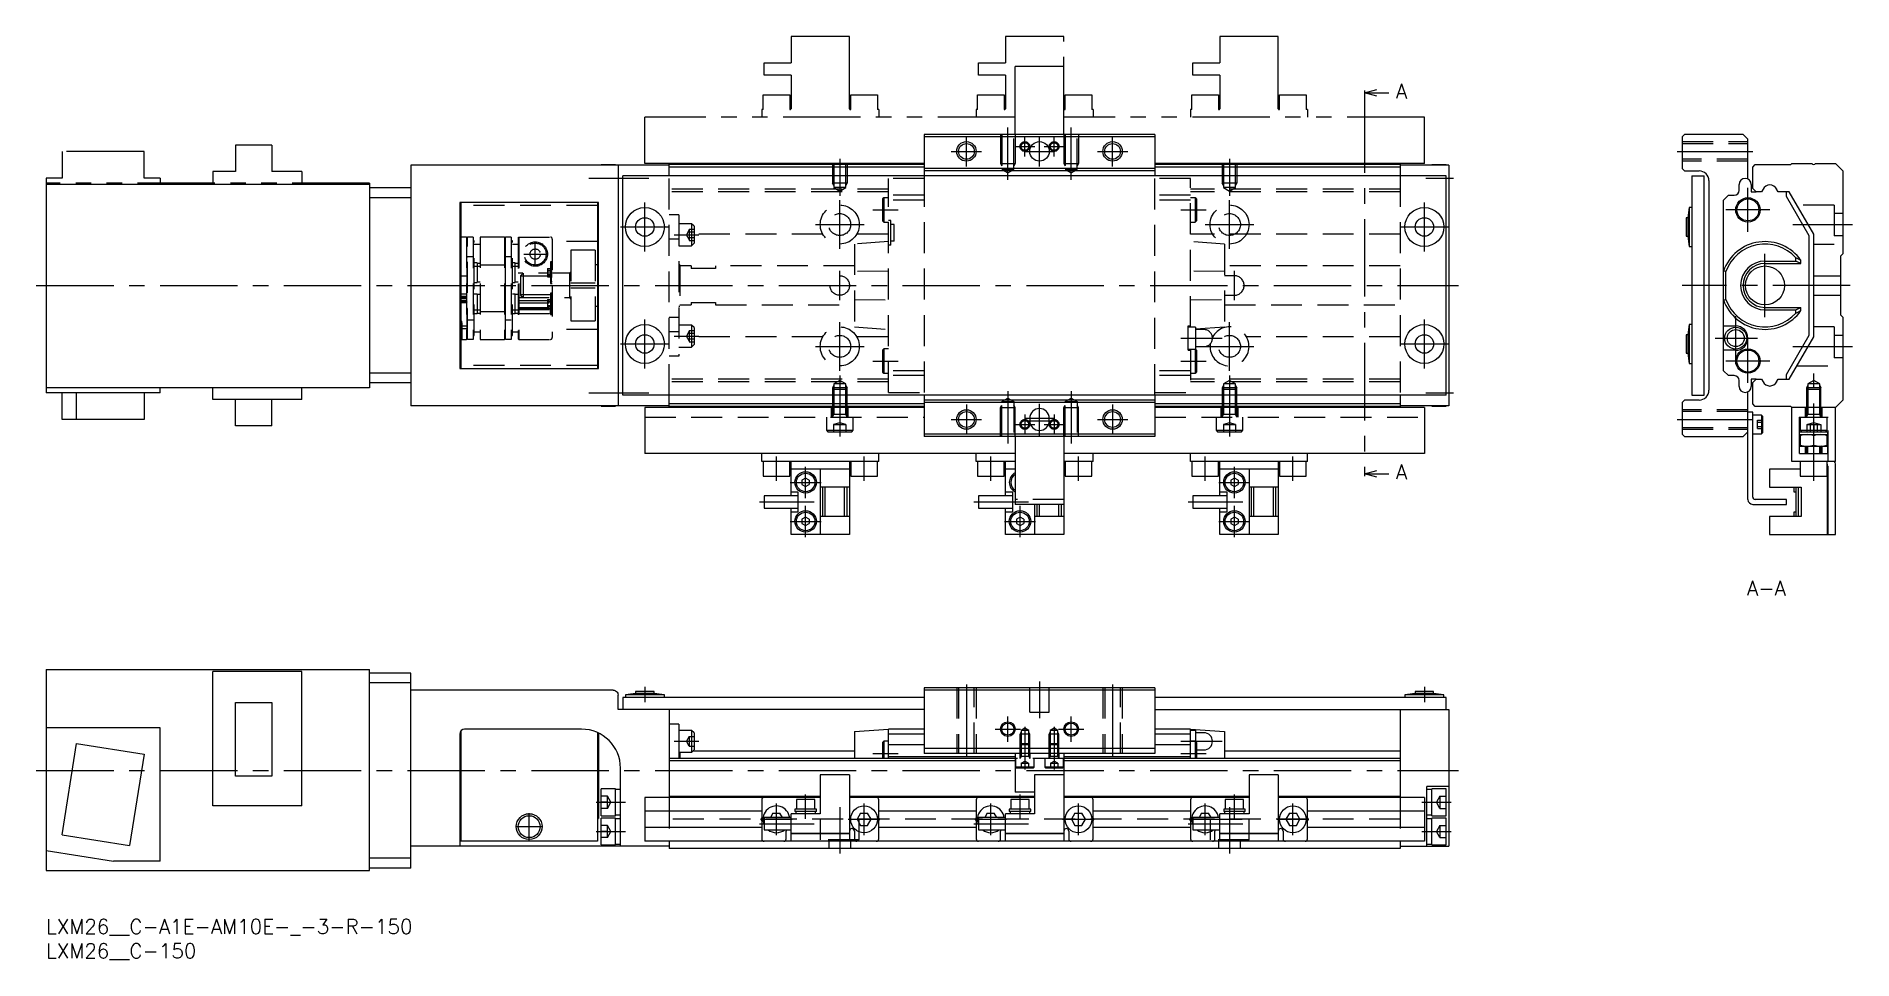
# Model space of a CAD drawing. Extents: x -2 to 371, y -8 to 181.
import ezdxf

# ---------------------------------------------------------------- set-up
doc = ezdxf.new("R2010")
doc.units = 0
doc.header["$LTSCALE"] = 0.5
for name, pattern in [('CENTER', [50.8, 31.75, -6.35, 6.35, -6.35]), ('DASHED', [19.05, 12.7, -6.35]), ('PHANTOM', [63.5, 31.75, -6.35, 6.35, -6.35, 6.35, -6.35])]:
    doc.linetypes.add(name, pattern=pattern)
for name, color, linetype in [('MSM_CENTER', 1, 'CENTER'), ('MSM_CONTINUOUS', 7, 'CONTINUOUS'), ('MSM_DASHED', 4, 'DASHED'), ('MSM_IMAGINARY', 6, 'PHANTOM'), ('MSM_NARROW', 5, 'CONTINUOUS'), ('MSM_PART_NUMBER', 7, 'CONTINUOUS')]:
    doc.layers.add(name, color=color, linetype=linetype)
doc.styles.get("Standard").update_dxf_attribs({"font": 'txt.shx', "height": 3, "bigfont": 'bigfont.shx'})

msp = doc.modelspace()

# ---------------------------------------------------------------- texts
at = {"layer": 'MSM_PART_NUMBER'}
for s, p in [('A', (277.04, 168.38)), ('A', (277.04, 90.26)), ('A-A', (349.11, 66.44))]:
    msp.add_text(s, height=3, dxfattribs=at).set_placement(p)

# ---------------------------------------------------------------- blocks, each defined once
blk = doc.blocks.new('*U8')
at = {"layer": 'MSM_PART_NUMBER'}
blk.add_text('LXM26__C-A1E-AM10E-_-3-R-150', height=3, dxfattribs=at).set_placement((0, -3))
blk = doc.blocks.new('*U9')
at = {"layer": 'MSM_PART_NUMBER'}
blk.add_text('LXM26__C-150', height=3, dxfattribs=at).set_placement((0, -8))

# ---------------------------------------------------------------- linework, layer by layer
at = {"layer": 'MSM_CENTER'}
for p, q in [((270.63, 169.01), (270.63, 91.89)), ((188.9, 154.41), (188.9, 160.61)), ((197.4, 151.71), (197.4, 162.41)), ((200.9, 156.46), (200.9, 160.56)), ((203.9, 154.41), (203.9, 160.61)), ((206.9, 156.46), (206.9, 160.56)), ((210.4, 151.71), (210.4, 162.41)), ((218.9, 154.41), (218.9, 160.61)), ((185.8, 157.51), (192, 157.51)), ((198.85, 158.51), (202.95, 158.51)), ((200.8, 157.51), (207, 157.51)), ((204.85, 158.51), (208.95, 158.51)), ((215.8, 157.51), (222, 157.51)), ((334.8, 157.51), (350.3, 157.51)), ((162.9, 156.01), (162.9, 148.38)), ((242.9, 156.01), (242.9, 148.38)), ((111.4, 152.01), (123.71, 152.01)), ((283.2, 152.01), (288.9, 152.01)), ((349.3, 141.01), (349.3, 150.01)), ((122.9, 137.01), (122.9, 147.01)), ((162.9, 137.51), (162.9, 147.51)), ((169.7, 145.51), (174.9, 145.51)), ((232.9, 145.51), (238.1, 145.51)), ((242.9, 137.51), (242.9, 147.51)), ((282.9, 137.01), (282.9, 147.01)), ((353.8, 145.51), (344.8, 145.51)), ((117.9, 142.01), (127.9, 142.01)), ((157.9, 142.51), (167.9, 142.51)), ((237.9, 142.51), (247.9, 142.51)), ((277.9, 142.01), (287.9, 142.01)), ((358.52, 142.51), (370.8, 142.51)), ((100.4, 134.09), (100.4, 138.81)), ((128.9, 140.41), (134, 140.41)), ((98.04, 136.45), (102.76, 136.45)), ((352.8, 123.51), (352.8, 136.51)), ((162.9, 127.01), (162.9, 133.01)), ((243.9, 127.01), (243.9, 133.01)), ((-2, 130.01), (289.9, 130.01)), ((370.3, 130.01), (335.8, 130.01)), ((346.8, 114.71), (346.8, 123.71)), ((122.9, 113.01), (122.9, 123.01)), ((128.9, 119.62), (134, 119.62)), ((162.9, 112.51), (162.9, 122.51)), ((242.9, 112.51), (242.9, 122.51)), ((282.9, 113.01), (282.9, 123.01)), ((117.9, 118.01), (127.9, 118.01)), ((157.9, 117.51), (167.9, 117.51)), ((232.9, 119.21), (241.4, 119.21)), ((237.9, 117.51), (247.9, 117.51)), ((277.9, 118.01), (287.9, 118.01)), ((342.55, 119.21), (351.3, 119.21)), ((349.3, 110.01), (349.3, 119.01)), ((358.52, 117.51), (370.8, 117.51)), ((169.7, 114.51), (174.9, 114.51)), ((232.9, 114.51), (238.1, 114.51)), ((353.8, 114.51), (344.8, 114.51)), ((362.8, 89.91), (362.8, 111.92)), ((162.9, 111.52), (162.9, 99.01)), ((197.4, 108.32), (197.4, 97.62)), ((210.4, 108.32), (210.4, 97.62)), ((242.9, 111.52), (242.9, 99.01)), ((111.4, 108.01), (123.71, 108.01)), ((188.9, 105.61), (188.9, 99.41)), ((203.9, 99.26), (203.9, 105.76)), ((218.9, 105.61), (218.9, 99.41)), ((283.2, 108.01), (288.9, 108.01)), ((185.8, 102.51), (192, 102.51)), ((198.85, 101.51), (202.95, 101.51)), ((200.9, 103.56), (200.9, 99.46)), ((200.9, 102.76), (206.9, 102.76)), ((200.9, 102.26), (206.9, 102.26)), ((204.85, 101.51), (208.95, 101.51)), ((206.9, 103.56), (206.9, 99.46)), ((215.8, 102.51), (222, 102.51)), ((334.8, 102.51), (350.3, 102.51)), ((149.9, 89.91), (149.9, 94.91)), ((167.9, 89.91), (167.9, 94.91)), ((193.9, 89.91), (193.9, 94.91)), ((211.9, 89.91), (211.9, 94.91)), ((237.9, 89.91), (237.9, 94.91)), ((255.9, 89.91), (255.9, 94.91)), ((152.7, 89.61), (159.1, 89.61)), ((155.9, 86.41), (155.9, 92.81)), ((240.7, 89.61), (247.1, 89.61)), ((243.9, 86.41), (243.9, 92.81)), ((146.4, 85.61), (157.65, 85.61)), ((155.9, 78.41), (155.9, 84.81)), ((190.4, 85.61), (201.65, 85.61)), ((199.9, 78.41), (199.9, 84.81)), ((234.4, 85.61), (245.65, 85.61)), ((243.9, 78.41), (243.9, 84.81)), ((152.7, 81.61), (159.1, 81.61)), ((196.7, 81.61), (203.1, 81.61)), ((240.7, 81.61), (247.1, 81.61)), ((203.9, 48.75), (203.9, 41.25)), ((122.9, 47.7), (122.9, 44.5)), ((188.9, 48.17), (188.9, 33.32)), ((218.9, 48.17), (218.9, 33.32)), ((282.9, 47.7), (282.9, 44.5)), ((197.4, 36.42), (197.4, 41.57)), ((210.4, 36.42), (210.4, 41.57)), ((194.82, 39), (199.97, 39)), ((200.9, 39.46), (200.9, 30.75)), ((206.9, 39.46), (206.9, 30.75)), ((207.82, 39), (212.97, 39)), ((128.9, 36.5), (134, 36.5)), ((169.7, 34), (174.9, 34)), ((232.9, 36.5), (241.4, 36.5)), ((232.9, 34), (238.1, 34)), ((-2, 30.5), (289.9, 30.5)), ((112.9, 24), (118.9, 24)), ((149.9, 17.25), (149.9, 23.75)), ((155.9, 20.6), (155.9, 25.6)), ((162.9, 23), (162.9, 13.5)), ((167.9, 17.25), (167.9, 23.75)), ((193.9, 17.25), (193.9, 23.75)), ((199.9, 20.6), (199.9, 25.6)), ((211.9, 17.25), (211.9, 23.75)), ((237.9, 17.25), (237.9, 23.75)), ((242.9, 23), (242.9, 13.5)), ((243.9, 20.6), (243.9, 25.6)), ((255.9, 17.25), (255.9, 23.75)), ((282.4, 24), (288.4, 24)), ((96.37, 19), (101.93, 19)), ((99.15, 16.22), (99.15, 21.78)), ((146.4, 19.6), (157.65, 19.6)), ((146.65, 20.5), (153.15, 20.5)), ((164.65, 20.5), (171.15, 20.5)), ((190.4, 19.6), (201.65, 19.6)), ((190.65, 20.5), (197.15, 20.5)), ((208.65, 20.5), (215.15, 20.5)), ((234.4, 19.6), (245.65, 19.6)), ((234.65, 20.5), (245.48, 20.5)), ((252.65, 20.5), (259.15, 20.5)), ((112.9, 18), (118.9, 18)), ((282.4, 18), (288.4, 18))]:
    msp.add_line(p, q, dxfattribs=at)
at = {"layer": 'MSM_CONTINUOUS'}
for p, q in [((270.63, 169.51), (273.13, 170.18)), ((270.63, 170.01), (270.63, 169.01)), ((273.13, 168.84), (270.63, 169.51)), ((270.63, 169.51), (275.63, 169.51)), ((227.6, 161.01), (180.2, 161.01)), ((180.2, 161.01), (180.2, 152.51)), ((227.6, 160.51), (180.2, 160.51)), ((227.6, 161.01), (227.6, 152.51)), ((336.3, 161.01), (335.8, 160.51)), ((335.8, 160.51), (335.8, 154.01)), ((348.3, 161.01), (336.3, 161.01)), ((349.3, 160.01), (348.3, 161.01)), ((349.3, 151.84), (349.3, 160.01)), ((127.9, 154.71), (74.9, 154.71)), ((74.9, 154.71), (74.9, 105.31)), ((113.9, 154.71), (113.9, 154.76)), ((116.9, 154.76), (113.9, 154.76)), ((116.9, 154.71), (116.9, 154.76)), ((117.4, 154.71), (117.4, 105.31)), ((127.9, 152.51), (127.9, 155.01)), ((180.2, 155.01), (127.9, 155.01)), ((180.2, 154.81), (127.9, 154.81)), ((180.2, 154.31), (127.9, 154.31)), ((227.6, 154.01), (180.2, 154.01)), ((227.6, 153.51), (180.2, 153.51)), ((277.9, 155.01), (227.6, 155.01)), ((277.9, 154.81), (227.6, 154.81)), ((277.9, 154.31), (227.6, 154.31)), ((277.9, 155.01), (277.9, 152.51)), ((287.9, 154.71), (277.9, 154.71)), ((287.4, 154.76), (284.4, 154.76)), ((284.4, 154.71), (284.4, 154.76)), ((287.4, 154.71), (287.4, 154.76)), ((287.9, 154.71), (287.9, 105.31)), ((335.8, 154.01), (336.3, 153.51)), ((336.3, 153.51), (339.3, 153.51)), ((350.3, 154.31), (350.8, 154.81)), ((350.3, 149.91), (350.3, 154.31)), ((350.8, 154.81), (358.1, 154.81)), ((358.1, 154.81), (358.3, 155.01)), ((358.3, 155.01), (362.4, 155.01)), ((363.2, 155.01), (367.3, 155.01)), ((367.3, 155.01), (368.8, 153.51)), ((368.8, 153.51), (368.8, 136.51)), ((66.4, 150.71), (0, 150.71)), ((0, 150.71), (0, 108.01)), ((66.4, 150.71), (66.4, 109.01)), ((74.9, 150.01), (66.4, 150.01)), ((118.4, 107.51), (118.4, 152.51)), ((287.4, 152.51), (118.4, 152.51)), ((287.4, 107.51), (287.4, 152.51)), ((337.8, 152.51), (337.8, 107.51)), ((337.8, 152.51), (340.3, 152.51)), ((340.3, 107.51), (340.3, 152.51)), ((341.3, 151.51), (341.3, 108.51)), ((347.5, 149.51), (347.5, 150.71)), ((350, 150.71), (350, 149.21)), ((350, 149.21), (351, 149.21)), ((351, 149.21), (350.3, 149.91)), ((352.08, 149.21), (351, 149.21)), ((352.4, 149.77), (352.08, 149.21)), ((355.53, 149.21), (355.2, 149.77)), ((357.8, 149.21), (355.53, 149.21)), ((357.14, 149.21), (357.14, 148.36)), ((362.8, 140.55), (357.8, 149.21)), ((74.9, 148.01), (66.4, 148.01)), ((84.9, 147.01), (84.9, 113.01)), ((113.4, 147.01), (84.9, 147.01)), ((84.9, 146.41), (85.15, 146.41)), ((85.15, 147.01), (85.15, 113.01)), ((113.15, 147.01), (113.15, 113.01)), ((113.15, 146.41), (113.4, 146.41)), ((113.4, 113.01), (113.4, 147.01)), ((337.25, 146.01), (337, 143.91)), ((337.8, 146.01), (337.25, 146.01)), ((337.25, 146.01), (337.25, 138.01)), ((344.3, 147.51), (345.3, 148.51)), ((344.3, 112.51), (344.3, 147.51)), ((345.3, 148.51), (346.5, 148.51)), ((357.14, 148.36), (361.8, 140.29)), ((337, 143.91), (336.6, 143.91)), ((336.6, 143.91), (336.6, 140.11)), ((337, 143.91), (337, 140.11)), ((113.4, 139.04), (113.15, 139.04)), ((336.6, 140.11), (337, 140.11)), ((337, 140.11), (337.25, 138.01)), ((337.25, 138.01), (337.8, 138.01)), ((361.8, 140.29), (361.8, 119.74)), ((362.8, 119.47), (362.8, 140.55)), ((113.4, 134.29), (113.15, 134.29)), ((352.8, 135.01), (359.12, 135.01)), ((352.8, 134.51), (360.18, 134.51)), ((359.12, 135.01), (359.12, 135.7)), ((360.18, 134.51), (359.12, 135.01)), ((360.18, 134.51), (360.18, 135.17)), ((368.8, 136.51), (368.3, 136.01)), ((368.3, 136.01), (368.3, 124)), ((344.8, 132.89), (344.3, 132.97)), ((344.8, 127.14), (344.8, 132.89)), ((344.3, 127.06), (344.8, 127.14)), ((113.15, 125.79), (113.4, 125.79)), ((352.8, 125.51), (360.18, 125.51)), ((352.8, 125.01), (359.12, 125.01)), ((359.12, 125.01), (360.18, 125.51)), ((359.12, 124.33), (359.12, 125.01)), ((360.18, 124.86), (360.18, 125.51)), ((368.3, 124), (368.8, 123.5)), ((368.8, 123.5), (368.8, 106.51)), ((113.4, 121.04), (113.15, 121.04)), ((337, 119.91), (336.6, 119.91)), ((336.6, 119.91), (336.6, 116.11)), ((337.25, 122.01), (337, 119.91)), ((337, 119.91), (337, 116.11)), ((337.8, 122.01), (337.25, 122.01)), ((337.25, 122.01), (337.25, 114.01)), ((344.3, 121.71), (346.8, 121.71)), ((361.8, 119.74), (357.14, 111.66)), ((357.8, 110.81), (362.8, 119.47)), ((336.6, 116.11), (337, 116.11)), ((337, 116.11), (337.25, 114.01)), ((346.8, 116.71), (344.3, 116.71)), ((74.9, 112.01), (66.4, 112.01)), ((84.9, 113.61), (85.15, 113.61)), ((84.9, 113.01), (113.4, 113.01)), ((113.15, 113.61), (113.4, 113.61)), ((337.25, 114.01), (337.8, 114.01)), ((345.3, 111.51), (344.3, 112.51)), ((66.4, 109.01), (0, 109.01)), ((23.4, 108.01), (23.4, 109.01)), ((34.2, 106.61), (34.2, 109.01)), ((52.5, 106.61), (52.5, 109.01)), ((74.9, 110.01), (66.4, 110.01)), ((346.5, 111.51), (345.3, 111.51)), ((347.5, 109.31), (347.5, 110.51)), ((349.3, 86.11), (349.3, 108.19)), ((350, 110.81), (350, 109.31)), ((351, 110.81), (350, 110.81)), ((350.3, 110.11), (351, 110.81)), ((350.3, 105.71), (350.3, 110.11)), ((351, 110.81), (352.08, 110.81)), ((352.08, 110.81), (352.4, 110.25)), ((355.2, 110.25), (355.53, 110.81)), ((355.53, 110.81), (357.8, 110.81)), ((357.14, 111.66), (357.14, 110.81)), ((23.4, 108.01), (0, 108.01)), ((3.3, 102.51), (3.3, 108.01)), ((6.27, 102.51), (6.27, 108.01)), ((20.1, 108.01), (20.1, 102.51)), ((52.5, 106.61), (34.2, 106.61)), ((38.88, 101.21), (38.88, 106.61)), ((46.33, 101.21), (46.33, 106.61)), ((127.9, 105.31), (74.9, 105.31)), ((113.9, 105.26), (113.9, 105.31)), ((113.9, 105.26), (116.9, 105.26)), ((116.9, 105.26), (116.9, 105.31)), ((287.4, 107.51), (118.4, 107.51)), ((180.2, 105.01), (122.9, 105.01)), ((122.9, 105.01), (122.9, 95.51)), ((127.9, 105.01), (127.9, 107.51)), ((180.2, 105.71), (127.9, 105.71)), ((180.2, 105.21), (127.9, 105.21)), ((180.2, 107.51), (180.2, 99.01)), ((227.6, 106.51), (180.2, 106.51)), ((227.6, 106.01), (180.2, 106.01)), ((227.6, 107.51), (227.6, 99.01)), ((277.9, 105.71), (227.6, 105.71)), ((277.9, 105.21), (227.6, 105.21)), ((282.9, 105.01), (227.6, 105.01)), ((277.9, 107.51), (277.9, 105.01)), ((287.9, 105.31), (277.9, 105.31)), ((282.9, 105.01), (282.9, 95.51)), ((284.4, 105.26), (284.4, 105.31)), ((284.4, 105.26), (287.4, 105.26)), ((287.4, 105.26), (287.4, 105.31)), ((336.3, 106.51), (335.8, 106.01)), ((335.8, 106.01), (335.8, 99.51)), ((339.3, 106.51), (336.3, 106.51)), ((337.8, 107.51), (340.3, 107.51)), ((350.8, 105.21), (350.3, 105.71)), ((358.1, 105.21), (350.8, 105.21)), ((358.3, 105.01), (358.1, 105.21)), ((367.3, 105.01), (358.3, 105.01)), ((358.3, 93.91), (358.3, 105.01)), ((368.8, 106.51), (367.3, 105.01)), ((367.3, 93.91), (367.3, 105.01)), ((20.1, 102.51), (3.3, 102.51)), ((46.33, 101.21), (38.88, 101.21)), ((201.9, 102.76), (201.9, 102.26)), ((205.9, 102.26), (205.9, 102.76)), ((350.3, 104.01), (349.3, 104.01)), ((350.3, 86.61), (350.3, 104.01)), ((352.1, 103.41), (350.3, 103.41)), ((352.1, 103.41), (352.1, 99.61)), ((352.3, 103.21), (352.1, 103.41)), ((352.3, 103.21), (352.3, 99.81)), ((227.6, 99.51), (180.2, 99.51)), ((227.6, 99.01), (180.2, 99.01)), ((198.9, 99.01), (198.9, 85.11)), ((208.9, 99.01), (208.9, 78.91)), ((335.8, 99.51), (336.3, 99.01)), ((336.3, 99.01), (348.3, 99.01)), ((349.3, 100.01), (348.3, 99.01)), ((350.3, 99.61), (352.1, 99.61)), ((352.1, 99.61), (352.3, 99.81)), ((359.9, 100.01), (365.7, 100.01)), ((359.9, 95.51), (359.9, 100.01)), ((365.7, 97.01), (359.9, 97.01)), ((360.05, 99.41), (365.55, 99.41)), ((360.05, 99.41), (360.05, 97.01)), ((361.1, 95.51), (361.1, 97.01)), ((361.3, 97.01), (361.3, 95.51)), ((362.8, 97.26), (362.8, 99.17)), ((364.49, 97.03), (364.18, 97.01)), ((364.3, 95.51), (364.3, 97.01)), ((364.5, 97.01), (364.5, 95.51)), ((365.55, 97.01), (365.55, 99.41)), ((365.7, 95.51), (365.7, 100.01)), ((198.9, 95.51), (122.9, 95.51)), ((146.9, 93.91), (146.9, 95.51)), ((170.9, 93.91), (146.9, 93.91)), ((147.15, 93.91), (147.15, 90.91)), ((152.65, 90.91), (152.65, 93.91)), ((152.9, 86.86), (152.9, 93.78)), ((164.9, 93.78), (164.9, 78.91)), ((165.15, 93.91), (165.15, 90.91)), ((170.65, 90.91), (170.65, 93.91)), ((170.9, 93.91), (170.9, 95.51)), ((190.9, 93.91), (190.9, 95.51)), ((198.9, 93.91), (190.9, 93.91)), ((191.15, 93.91), (191.15, 90.91)), ((196.65, 90.91), (196.65, 93.91)), ((196.9, 86.86), (196.9, 93.78)), ((282.9, 95.51), (208.9, 95.51)), ((214.9, 93.91), (208.9, 93.91)), ((209.15, 93.91), (209.15, 90.91)), ((214.65, 90.91), (214.65, 93.91)), ((214.9, 93.91), (214.9, 95.51)), ((234.9, 93.91), (234.9, 95.51)), ((258.9, 93.91), (234.9, 93.91)), ((235.15, 93.91), (235.15, 90.91)), ((240.65, 90.91), (240.65, 93.91)), ((240.9, 86.86), (240.9, 93.78)), ((252.9, 93.78), (252.9, 78.91)), ((253.15, 93.91), (253.15, 90.91)), ((258.65, 90.91), (258.65, 93.91)), ((258.9, 93.91), (258.9, 95.51)), ((367.3, 93.91), (358.3, 93.91)), ((359.9, 95.51), (365.7, 95.51)), ((360.05, 93.91), (360.05, 90.91)), ((365.55, 90.91), (365.55, 93.91)), ((147.15, 90.91), (152.65, 90.91)), ((164.9, 92.31), (152.9, 92.31)), ((155.9, 90.48), (155.15, 90.05)), ((155.15, 90.05), (155.15, 89.18)), ((156.65, 90.05), (155.9, 90.48)), ((156.65, 90.05), (156.65, 89.18)), ((158.9, 92.31), (158.9, 78.91)), ((165.15, 90.91), (170.65, 90.91)), ((191.15, 90.91), (196.65, 90.91)), ((198.9, 92.31), (196.9, 92.31)), ((209.15, 90.91), (214.65, 90.91)), ((235.15, 90.91), (240.65, 90.91)), ((252.9, 92.31), (240.9, 92.31)), ((243.9, 90.48), (243.15, 90.05)), ((243.15, 90.05), (243.15, 89.18)), ((244.65, 90.05), (243.9, 90.48)), ((244.65, 90.05), (244.65, 89.18)), ((246.9, 92.31), (246.9, 78.91)), ((253.15, 90.91), (258.65, 90.91)), ((270.63, 91.39), (273.13, 92.06)), ((270.63, 91.89), (270.63, 90.89)), ((273.13, 90.72), (270.63, 91.39)), ((270.63, 91.39), (275.63, 91.39)), ((360.05, 92.31), (353.7, 92.31)), ((353.7, 92.31), (353.7, 88.61)), ((360.05, 90.91), (365.55, 90.91)), ((365.65, 92.31), (365.55, 92.31)), ((365.65, 78.91), (365.65, 92.31)), ((365.65, 92.26), (365.7, 92.26)), ((365.7, 92.91), (365.7, 78.91)), ((367.3, 78.91), (367.3, 92.91)), ((147.4, 86.86), (147.4, 84.36)), ((154.4, 86.86), (147.4, 86.86)), ((154.4, 87.61), (152.9, 87.61)), ((154.4, 83.61), (154.4, 87.61)), ((155.15, 89.18), (155.9, 88.75)), ((155.9, 88.75), (156.65, 89.18)), ((164.9, 88.61), (158.9, 88.61)), ((159.4, 82.61), (159.4, 88.61)), ((159.9, 82.61), (159.9, 88.61)), ((163.9, 82.61), (163.9, 88.61)), ((164.4, 82.61), (164.4, 88.61)), ((191.4, 86.86), (191.4, 84.36)), ((198.4, 86.86), (191.4, 86.86)), ((198.4, 87.61), (196.9, 87.61)), ((198.4, 83.61), (198.4, 87.61)), ((235.4, 86.86), (235.4, 84.36)), ((242.4, 86.86), (235.4, 86.86)), ((242.4, 87.61), (240.9, 87.61)), ((242.4, 83.61), (242.4, 87.61)), ((243.15, 89.18), (243.9, 88.75)), ((243.9, 88.75), (244.65, 89.18)), ((252.9, 88.61), (246.9, 88.61)), ((247.4, 82.61), (247.4, 88.61)), ((247.9, 82.61), (247.9, 88.61)), ((251.9, 82.61), (251.9, 88.61)), ((252.4, 82.61), (252.4, 88.61)), ((357.2, 86.11), (350.8, 86.11)), ((353.7, 88.61), (360.2, 88.61)), ((357.2, 85.11), (357.2, 86.11)), ((358.7, 88.61), (358.7, 87.71)), ((358.7, 87.71), (359.2, 87.71)), ((359.2, 82.61), (359.2, 88.61)), ((359.7, 82.61), (359.7, 88.61)), ((360.2, 88.61), (360.2, 82.61)), ((147.4, 84.36), (154.4, 84.36)), ((152.9, 78.91), (152.9, 84.36)), ((152.9, 83.61), (154.4, 83.61)), ((155.9, 82.48), (155.15, 82.05)), ((155.15, 82.05), (155.15, 81.18)), ((156.65, 82.05), (155.9, 82.48)), ((156.65, 82.05), (156.65, 81.18)), ((164.9, 82.61), (158.9, 82.61)), ((191.4, 84.36), (198.4, 84.36)), ((196.9, 78.91), (196.9, 84.36)), ((196.9, 83.61), (198.4, 83.61)), ((208.9, 85.11), (198.9, 85.11)), ((199.9, 82.48), (199.15, 82.05)), ((199.15, 82.05), (199.15, 81.18)), ((200.65, 82.05), (199.9, 82.48)), ((200.65, 82.05), (200.65, 81.18)), ((202.9, 85.11), (202.9, 78.91)), ((208.9, 82.61), (202.9, 82.61)), ((203.4, 82.61), (203.4, 85.11)), ((203.9, 82.61), (203.9, 85.11)), ((207.9, 82.61), (207.9, 85.11)), ((208.4, 82.61), (208.4, 85.11)), ((235.4, 84.36), (242.4, 84.36)), ((240.9, 78.91), (240.9, 84.36)), ((240.9, 83.61), (242.4, 83.61)), ((243.9, 82.48), (243.15, 82.05)), ((243.15, 82.05), (243.15, 81.18)), ((244.65, 82.05), (243.9, 82.48)), ((244.65, 82.05), (244.65, 81.18)), ((252.9, 82.61), (246.9, 82.61)), ((350.3, 85.11), (357.2, 85.11)), ((360.2, 82.61), (353.7, 82.61)), ((353.7, 82.61), (353.7, 78.91)), ((358.7, 83.51), (358.7, 82.61)), ((359.2, 83.51), (358.7, 83.51)), ((164.9, 78.91), (152.9, 78.91)), ((155.15, 81.18), (155.9, 80.75)), ((155.9, 80.75), (156.65, 81.18)), ((208.9, 78.91), (196.9, 78.91)), ((199.15, 81.18), (199.9, 80.75)), ((199.9, 80.75), (200.65, 81.18)), ((252.9, 78.91), (240.9, 78.91)), ((243.15, 81.18), (243.9, 80.75)), ((243.9, 80.75), (244.65, 81.18)), ((353.7, 78.91), (365.65, 78.91)), ((365.65, 78.96), (365.7, 78.96)), ((365.7, 78.91), (367.3, 78.91)), ((0, 51.2), (66.4, 51.2)), ((0, 51.2), (0, 10)), ((34.2, 23.3), (34.2, 50.8)), ((52.5, 50.8), (34.2, 50.8)), ((52.5, 23.3), (52.5, 50.8)), ((66.4, 10), (66.4, 51.2)), ((74.9, 50.5), (66.4, 50.5)), ((74.9, 48.5), (66.4, 48.5)), ((74.9, 10.5), (74.9, 50.5)), ((116.4, 47), (74.9, 47)), ((116.4, 47), (116.41, 47)), ((116.41, 47), (116.61, 46.98)), ((116.61, 46.98), (116.85, 46.89)), ((116.85, 46.89), (117.07, 46.74)), ((117.07, 46.74), (117.21, 46.59)), ((117.21, 46.59), (117.32, 46.4)), ((117.32, 46.4), (117.38, 46.22)), ((117.38, 46.22), (117.4, 46)), ((117.4, 43), (117.4, 46)), ((118.4, 45.5), (118.4, 43)), ((180.2, 45.5), (118.4, 45.5)), ((121, 46.3), (118.9, 46.05)), ((118.9, 46.05), (118.9, 45.5)), ((126.9, 46.05), (118.9, 46.05)), ((121, 46.7), (121, 46.3)), ((124.8, 46.7), (121, 46.7)), ((124.8, 46.3), (121, 46.3)), ((124.8, 46.3), (124.8, 46.7)), ((126.9, 46.05), (124.8, 46.3)), ((126.9, 45.5), (126.9, 46.05)), ((180.2, 47.5), (180.2, 34)), ((227.6, 47.5), (180.2, 47.5)), ((227.6, 47), (180.2, 47)), ((227.6, 47.5), (227.6, 34)), ((287.4, 45.5), (227.6, 45.5)), ((281, 46.3), (278.9, 46.05)), ((278.9, 46.05), (278.9, 45.5)), ((286.9, 46.05), (278.9, 46.05)), ((281, 46.7), (281, 46.3)), ((284.8, 46.7), (281, 46.7)), ((284.8, 46.3), (281, 46.3)), ((284.8, 46.3), (284.8, 46.7)), ((286.9, 46.05), (284.8, 46.3)), ((286.9, 45.5), (286.9, 46.05)), ((287.4, 43), (287.4, 45.5)), ((38.88, 44.45), (46.33, 44.45)), ((38.88, 29.35), (38.88, 44.45)), ((46.33, 44.45), (46.33, 29.35)), ((180.2, 43), (117.4, 43)), ((127.9, 43), (127.9, 25)), ((227.6, 43), (287.9, 43)), ((277.9, 43), (277.9, 25)), ((287.9, 43), (287.9, 15)), ((23.4, 39.3), (0, 39.3)), ((23.4, 11.9), (23.4, 39.3)), ((84.9, 38), (84.9, 15)), ((85.15, 38.66), (85.15, 16)), ((109.9, 39), (85.9, 39)), ((113.15, 38.31), (113.15, 16)), ((113.4, 38.19), (113.4, 20.7)), ((129.9, 40), (127.9, 40)), ((129.9, 40), (129.9, 33)), ((132.5, 38.75), (129.9, 38.75)), ((133, 38.25), (132.5, 38.75)), ((132.5, 38.75), (132.5, 34.25)), ((133, 38.25), (133, 34.75)), ((165.9, 38.5), (172.9, 39)), ((165.9, 38.5), (165.9, 33)), ((180.2, 39), (172.9, 39)), ((172.9, 33), (172.9, 39)), ((180.2, 38), (172.9, 38)), ((234.9, 39), (227.6, 39)), ((234.9, 38), (227.6, 38)), ((234.9, 39), (241.9, 38.5)), ((234.9, 33), (234.9, 39)), ((235.9, 38.75), (234.9, 38.75)), ((235.9, 38.75), (235.9, 36.45)), ((237.65, 38.25), (235.9, 38.25)), ((241.9, 38.5), (241.9, 33)), ((3.3, 17.31), (6.27, 36.08)), ((6.27, 36.08), (20.1, 33.89)), ((20.1, 33.89), (17.13, 15.12)), ((113.4, 34.75), (113.15, 34.75)), ((129.9, 34.25), (132.5, 34.25)), ((130.1, 34.25), (130.1, 33)), ((132.5, 34.25), (133, 34.75)), ((165.9, 34.5), (132.75, 34.5)), ((171.95, 36.5), (171.7, 36.25)), ((171.7, 36.25), (171.7, 33)), ((172.9, 36.5), (171.95, 36.5)), ((171.95, 36.5), (171.95, 33)), ((180.2, 35.8), (172.9, 35.8)), ((227.6, 35), (180.2, 35)), ((227.6, 34), (180.2, 34)), ((198.9, 34), (198.9, 26.1)), ((208.9, 34), (208.9, 16)), ((234.9, 35.8), (227.6, 35.8)), ((235.85, 36.5), (234.9, 36.5)), ((236.1, 36.25), (235.85, 36.5)), ((235.85, 36.5), (235.85, 33)), ((236.1, 36.25), (236.1, 33)), ((236.1, 34.75), (237.65, 34.75)), ((277.9, 34.5), (241.9, 34.5)), ((117.9, 15), (117.9, 31)), ((198.9, 33), (127.9, 33)), ((198.9, 32.5), (127.9, 32.5)), ((198.9, 33.3), (172.9, 33.3)), ((234.9, 33.3), (208.9, 33.3)), ((277.9, 33), (208.9, 33)), ((277.9, 32.5), (208.9, 32.5)), ((46.33, 29.35), (38.88, 29.35)), ((113.15, 26.25), (113.4, 26.25)), ((113.9, 21.25), (113.9, 26.75)), ((116.9, 26.75), (113.9, 26.75)), ((116.9, 21.25), (116.9, 26.75)), ((117.9, 26.6), (116.9, 26.6)), ((158.9, 29.6), (158.9, 21.6)), ((164.9, 29.6), (158.9, 29.6)), ((164.9, 29.6), (164.9, 16)), ((202.9, 26.1), (198.9, 26.1)), ((202.9, 29.6), (202.9, 21.6)), ((208.9, 29.6), (202.9, 29.6)), ((246.9, 29.6), (246.9, 21.6)), ((252.9, 29.6), (246.9, 29.6)), ((252.9, 29.6), (252.9, 16)), ((283.4, 15), (283.4, 27.25)), ((287.9, 27.25), (283.4, 27.25)), ((284.4, 26.6), (283.4, 26.6)), ((284.4, 21.25), (284.4, 26.75)), ((287.4, 26.75), (284.4, 26.75)), ((287.4, 21.25), (287.4, 26.75)), ((52.5, 23.3), (34.2, 23.3)), ((122.9, 25), (122.9, 16)), ((158.9, 25), (122.9, 25)), ((158.9, 25.2), (127.9, 25.2)), ((146.9, 24.5), (146.9, 16.5)), ((153.7, 22.6), (153.7, 22.1)), ((158.1, 22.6), (153.7, 22.6)), ((154, 24.6), (154, 22.6)), ((157.8, 24.6), (154, 24.6)), ((157.8, 22.6), (157.8, 24.6)), ((158.1, 22.1), (158.1, 22.6)), ((202.9, 25.2), (164.9, 25.2)), ((202.9, 25), (164.9, 25)), ((170.9, 16.5), (170.9, 24.5)), ((190.9, 24.5), (190.9, 16.5)), ((197.7, 22.6), (197.7, 22.1)), ((202.1, 22.6), (197.7, 22.6)), ((198, 24.6), (198, 22.6)), ((201.8, 24.6), (198, 24.6)), ((201.8, 22.6), (201.8, 24.6)), ((202.1, 22.1), (202.1, 22.6)), ((246.9, 25.2), (208.9, 25.2)), ((246.9, 25), (208.9, 25)), ((214.9, 16.5), (214.9, 24.5)), ((234.9, 24.5), (234.9, 16.5)), ((241.7, 22.6), (241.7, 22.1)), ((246.1, 22.6), (241.7, 22.6)), ((242, 24.6), (242, 22.6)), ((245.8, 24.6), (242, 24.6)), ((245.8, 22.6), (245.8, 24.6)), ((246.1, 22.1), (246.1, 22.6)), ((277.9, 25.2), (252.9, 25.2)), ((282.9, 25), (252.9, 25)), ((258.9, 16.5), (258.9, 24.5)), ((282.9, 25), (282.9, 16)), ((84.9, 20.7), (85.15, 20.7)), ((113.15, 20.7), (113.4, 20.7)), ((113.9, 21.25), (116.9, 21.25)), ((113.9, 15.25), (113.9, 20.75)), ((116.9, 20.75), (113.9, 20.75)), ((116.9, 21.4), (117.9, 21.4)), ((116.9, 15.25), (116.9, 20.75)), ((117.9, 20.6), (116.9, 20.6)), ((146.9, 22.2), (122.9, 22.2)), ((146.9, 18.8), (122.9, 18.8)), ((146.9, 20.8), (146.72, 20.5)), ((146.72, 20.5), (146.9, 20.2)), ((152.9, 20.85), (147.4, 20.85)), ((147.4, 20.85), (147.4, 18.35)), ((149.18, 21.75), (148.66, 20.85)), ((149.18, 21.75), (150.62, 21.75)), ((151.14, 20.85), (150.62, 21.75)), ((158.9, 21.6), (152.9, 21.6)), ((152.9, 16), (152.9, 21.6)), ((158.1, 22.1), (153.7, 22.1)), ((153.9, 22.1), (153.9, 21.6)), ((157.9, 21.6), (157.9, 22.1)), ((167.18, 21.75), (166.46, 20.5)), ((166.46, 20.5), (167.18, 19.25)), ((167.18, 21.75), (168.62, 21.75)), ((167.18, 19.25), (168.62, 19.25)), ((169.34, 20.5), (168.62, 21.75)), ((168.62, 19.25), (169.34, 20.5)), ((190.9, 22.2), (170.9, 22.2)), ((171.08, 20.5), (170.9, 20.8)), ((170.9, 20.2), (171.08, 20.5)), ((190.9, 18.8), (170.9, 18.8)), ((190.9, 20.8), (190.72, 20.5)), ((190.72, 20.5), (190.9, 20.2)), ((196.9, 20.85), (191.4, 20.85)), ((191.4, 20.85), (191.4, 18.35)), ((193.18, 21.75), (192.66, 20.85)), ((193.18, 21.75), (194.62, 21.75)), ((195.14, 20.85), (194.62, 21.75)), ((202.9, 21.6), (196.9, 21.6)), ((196.9, 16), (196.9, 21.6)), ((202.1, 22.1), (197.7, 22.1)), ((197.9, 22.1), (197.9, 21.6)), ((201.9, 21.6), (201.9, 22.1)), ((211.18, 21.75), (210.46, 20.5)), ((210.46, 20.5), (211.18, 19.25)), ((211.18, 21.75), (212.62, 21.75)), ((211.18, 19.25), (212.62, 19.25)), ((213.34, 20.5), (212.62, 21.75)), ((212.62, 19.25), (213.34, 20.5)), ((234.9, 22.2), (214.9, 22.2)), ((215.08, 20.5), (214.9, 20.8)), ((214.9, 20.2), (215.08, 20.5)), ((234.9, 18.8), (214.9, 18.8)), ((234.9, 20.8), (234.72, 20.5)), ((234.72, 20.5), (234.9, 20.2)), ((240.9, 20.85), (235.4, 20.85)), ((235.4, 20.85), (235.4, 18.35)), ((237.18, 21.75), (236.66, 20.85)), ((237.18, 21.75), (238.62, 21.75)), ((239.14, 20.85), (238.62, 21.75)), ((246.9, 21.6), (240.9, 21.6)), ((240.9, 16), (240.9, 21.6)), ((246.1, 22.1), (241.7, 22.1)), ((241.9, 22.1), (241.9, 21.6)), ((245.9, 21.6), (245.9, 22.1)), ((255.18, 21.75), (254.46, 20.5)), ((254.46, 20.5), (255.18, 19.25)), ((255.18, 21.75), (256.62, 21.75)), ((255.18, 19.25), (256.62, 19.25)), ((257.34, 20.5), (256.62, 21.75)), ((256.62, 19.25), (257.34, 20.5)), ((282.9, 22.2), (258.9, 22.2)), ((259.08, 20.5), (258.9, 20.8)), ((258.9, 20.2), (259.08, 20.5)), ((282.9, 18.8), (258.9, 18.8)), ((283.4, 21.4), (284.4, 21.4)), ((284.4, 20.6), (283.4, 20.6)), ((284.4, 21.25), (287.4, 21.25)), ((284.4, 15.25), (284.4, 20.75)), ((287.4, 20.75), (284.4, 20.75)), ((287.4, 15.25), (287.4, 20.75)), ((3.3, 17.31), (17.13, 15.12)), ((127.9, 15), (74.9, 15)), ((113.15, 16), (85.15, 16)), ((113.9, 15.25), (116.9, 15.25)), ((116.9, 15.4), (117.9, 15.4)), ((282.9, 16), (122.9, 16)), ((127.9, 16), (127.9, 14.5)), ((147.4, 18.35), (152.9, 18.35)), ((151.9, 16.5), (151.9, 18.1)), ((152.9, 17.65), (164.9, 17.65)), ((152.9, 17.6), (164.9, 17.6)), ((152.95, 17.65), (152.95, 17.6)), ((164.85, 17.65), (164.85, 17.6)), ((165.9, 18.1), (165.9, 16.5)), ((191.4, 18.35), (196.9, 18.35)), ((195.9, 16.5), (195.9, 18.1)), ((196.9, 17.65), (208.9, 17.65)), ((196.9, 17.6), (208.9, 17.6)), ((196.95, 17.65), (196.95, 17.6)), ((208.85, 17.65), (208.85, 17.6)), ((209.9, 18.1), (209.9, 16.5)), ((235.4, 18.35), (240.9, 18.35)), ((239.9, 16.5), (239.9, 18.1)), ((240.9, 17.65), (252.9, 17.65)), ((240.9, 17.6), (252.9, 17.6)), ((240.95, 17.65), (240.95, 17.6)), ((252.85, 17.65), (252.85, 17.6)), ((253.9, 18.1), (253.9, 16.5)), ((277.9, 16), (277.9, 14.5)), ((277.9, 15), (287.9, 15)), ((283.4, 15.4), (284.4, 15.4)), ((284.4, 15.25), (287.4, 15.25)), ((0, 14.09), (13.82, 11.9)), ((23.4, 11.9), (13.82, 11.9)), ((74.9, 12.5), (66.4, 12.5)), ((277.9, 14.5), (127.9, 14.5)), ((0, 10), (66.4, 10)), ((74.9, 10.5), (66.4, 10.5))]:
    msp.add_line(p, q, dxfattribs=at)
for centre, radius in [((188.9, 157.51), 1.62), ((203.9, 157.51), 2), ((218.9, 157.51), 1.62), ((122.9, 142.01), 4), ((282.9, 142.01), 4), ((349.3, 145.51), 2.5), ((349.3, 145.51), 2.25), ((122.9, 142.01), 1.9), ((282.9, 142.01), 1.9), ((352.8, 130.01), 4), ((122.9, 118.01), 4), ((122.9, 118.01), 1.9), ((282.9, 118.01), 4), ((282.9, 118.01), 1.9), ((346.8, 119.21), 2.25), ((346.8, 119.21), 1.75), ((349.3, 114.51), 2.5), ((349.3, 114.51), 2.25), ((188.9, 102.51), 1.62), ((218.9, 102.51), 1.62), ((155.9, 89.61), 2.2), ((155.9, 89.61), 1.9), ((243.9, 89.61), 2.2), ((243.9, 89.61), 1.9), ((155.9, 81.61), 2.2), ((155.9, 81.61), 1.9), ((199.9, 81.61), 2.2), ((199.9, 81.61), 1.9), ((243.9, 81.61), 2.2), ((243.9, 81.61), 1.9), ((197.4, 39), 1.23), ((210.4, 39), 1.23), ((167.9, 20.5), 2.75), ((211.9, 20.5), 2.75), ((255.9, 20.5), 2.75), ((99.15, 19), 2.65), ((99.15, 19), 2.25)]:
    msp.add_circle(centre, radius, dxfattribs=at)
for centre, radius, start, end in [((339.3, 151.51), 2, 0, 90), ((362.8, 155.31), 0.5, 216.8761, 323.1239), ((346.5, 149.51), 1, 270, 0), ((348.75, 150.71), 1.25, 0, 180), ((353.92, 148.9), 1.75, 93.7679, 149.9999), ((353.69, 148.9), 1.75, 30.0001, 86.2321), ((352.8, 130.01), 9, 34.9152, 160.8119), ((352.8, 130.01), 8.5, 41.9786, 160.2501), ((352.8, 130.01), 5, 90, 270), ((352.8, 130.01), 4.5, 90, 270), ((354.65, 125.48), 11.15, 60.2349, 66.3409), ((352.8, 130.01), 9, 199.1881, 325.0848), ((352.8, 130.01), 8.5, 199.7499, 318.0214), ((354.73, 134.37), 10.96, 293.6059, 299.8183), ((346.8, 119.21), 2.5, 270, 90), ((339.3, 108.51), 2, 270, 0), ((346.5, 110.51), 1, 0, 90), ((348.75, 109.31), 1.25, 180, 0), ((353.92, 111.13), 1.75, 210.0001, 266.2321), ((353.69, 111.13), 1.75, 273.7679, 329.9999), ((203.9, 102.76), 2, 0, 180), ((203.9, 102.26), 2, 180, 0), ((361.43, 95.44), 3.97, 69.7438, 110.2562), ((361.43, 100.99), 3.97, 249.7438, 290.2562), ((364.18, 95.44), 3.97, 69.7438, 110.2562), ((364.18, 100.99), 3.97, 249.7438, 290.2562), ((152.64, 93.6), 0.311, 34.723, 88.9034), ((165.16, 93.6), 0.318, 91.7128, 144.6608), ((196.64, 93.6), 0.311, 34.723, 88.9034), ((209.16, 93.6), 0.318, 91.7128, 144.6608), ((240.64, 93.6), 0.311, 34.723, 88.9034), ((253.16, 93.6), 0.318, 91.7128, 144.6608), ((364.7, 92.91), 1, 0, 31.7883), ((364.7, 92.91), 2.6, 0, 22.6199), ((199.9, 89.61), 2.2, 117.0357, 242.9643), ((199.9, 89.61), 1.9, 121.7569, 238.2431), ((350.3, 86.11), 1, 180, 270), ((350.8, 86.61), 0.5, 180, 270), ((85.9, 38), 1, 90, 180), ((109.9, 31), 8, 0, 90), ((237.65, 36.5), 1.75, 270, 90), ((147.4, 24.5), 0.5, 90, 180), ((149.9, 20.5), 2.75, 7.312, 204.62), ((170.4, 24.5), 0.5, 0, 90), ((191.4, 24.5), 0.5, 90, 180), ((193.9, 20.5), 2.75, 7.312, 204.62), ((214.4, 24.5), 0.5, 0, 90), ((235.4, 24.5), 0.5, 90, 180), ((237.9, 20.5), 2.75, 7.312, 204.62), ((258.4, 24.5), 0.5, 0, 90), ((147.4, 16.5), 0.5, 180, 270), ((149.9, 20.5), 2.75, 231.4273, 308.5727), ((151.4, 16.5), 0.5, 270, 0), ((152.4, 18.1), 0.5, 150, 180), ((152.4, 18.1), 0.5, 0, 30), ((165.4, 18.1), 0.5, 0, 180), ((166.4, 16.5), 0.5, 180, 270), ((170.4, 16.5), 0.5, 270, 0), ((191.4, 16.5), 0.5, 180, 270), ((193.9, 20.5), 2.75, 231.4273, 308.5727), ((195.4, 16.5), 0.5, 270, 0), ((196.4, 18.1), 0.5, 150, 180), ((196.4, 18.1), 0.5, 0, 30), ((209.4, 18.1), 0.5, 0, 180), ((210.4, 16.5), 0.5, 180, 270), ((214.4, 16.5), 0.5, 270, 0), ((235.4, 16.5), 0.5, 180, 270), ((237.9, 20.5), 2.75, 231.4273, 308.5727), ((239.4, 16.5), 0.5, 270, 0), ((240.4, 18.1), 0.5, 150, 180), ((240.4, 18.1), 0.5, 0, 30), ((253.4, 18.1), 0.5, 0, 180), ((254.4, 16.5), 0.5, 180, 270), ((258.4, 16.5), 0.5, 270, 0)]:
    msp.add_arc(centre, radius, start, end, dxfattribs=at)
at = {"layer": 'MSM_DASHED'}
for p, q in [((195.9, 161.01), (195.9, 155.01)), ((196.17, 161.01), (196.17, 153.81)), ((198.63, 153.81), (198.63, 161.01)), ((198.9, 161.01), (198.9, 155.01)), ((208.9, 161.01), (208.9, 155.01)), ((209.17, 161.01), (209.17, 153.81)), ((211.63, 153.81), (211.63, 161.01)), ((211.9, 161.01), (211.9, 155.01)), ((335.8, 159.51), (349.3, 159.51)), ((335.8, 159.14), (349.3, 159.14)), ((161.4, 155.01), (161.4, 151.01)), ((161.6, 154.81), (161.6, 154.81)), ((161.67, 155.01), (161.67, 150.09)), ((164.13, 150.09), (164.13, 155.01)), ((164.4, 155.01), (164.4, 151.01)), ((195.9, 155.01), (198.9, 155.01)), ((195.9, 155.01), (196.17, 154.55)), ((196.17, 153.81), (197.4, 153.1)), ((196.17, 153.81), (198.63, 153.81)), ((197.4, 153.1), (198.63, 153.81)), ((198.9, 155.01), (198.63, 154.55)), ((208.9, 155.01), (211.9, 155.01)), ((208.9, 155.01), (209.17, 154.55)), ((209.17, 153.81), (210.4, 153.1)), ((209.17, 153.81), (211.63, 153.81)), ((210.4, 153.1), (211.63, 153.81)), ((211.9, 155.01), (211.63, 154.55)), ((241.4, 155.01), (241.4, 151.01)), ((241.6, 154.81), (241.6, 154.81)), ((241.67, 155.01), (241.67, 150.09)), ((244.13, 150.09), (244.13, 155.01)), ((244.2, 154.81), (244.21, 154.83)), ((244.4, 155.01), (244.4, 151.01)), ((349.3, 155.89), (335.8, 155.89)), ((349.3, 155.51), (335.8, 155.51)), ((127.9, 107.51), (127.9, 152.51)), ((172.9, 149.77), (127.9, 149.77)), ((172.9, 149.21), (127.9, 149.21)), ((172.9, 149.21), (146.4, 149.21)), ((164.4, 151.01), (161.4, 151.01)), ((161.67, 150.55), (161.4, 151.01)), ((164.13, 150.09), (161.67, 150.09)), ((161.67, 150.09), (162.9, 149.38)), ((162.9, 149.38), (164.13, 150.09)), ((164.13, 150.55), (164.4, 151.01)), ((180.2, 151.96), (172.9, 151.96)), ((172.9, 108.06), (172.9, 151.96)), ((180.2, 152.51), (180.2, 107.51)), ((227.6, 107.51), (227.6, 152.51)), ((234.9, 151.96), (227.6, 151.96)), ((234.9, 121.46), (234.9, 151.96)), ((277.9, 149.77), (234.9, 149.77)), ((277.9, 149.21), (234.9, 149.21)), ((244.4, 151.01), (241.4, 151.01)), ((241.67, 150.55), (241.4, 151.01)), ((244.13, 150.09), (241.67, 150.09)), ((241.67, 150.09), (242.9, 149.38)), ((242.9, 149.38), (244.13, 150.09)), ((244.13, 150.55), (244.4, 151.01)), ((277.9, 152.51), (277.9, 107.51)), ((113.15, 146.41), (85.15, 146.41)), ((171.95, 148.01), (171.7, 147.76)), ((171.7, 147.76), (171.7, 143.26)), ((172.9, 148.01), (171.95, 148.01)), ((171.95, 148.01), (171.95, 143.01)), ((180.2, 148.51), (172.9, 148.51)), ((180.2, 147.51), (172.9, 147.51)), ((234.9, 148.51), (227.6, 148.51)), ((234.9, 147.51), (227.6, 147.51)), ((235.85, 148.01), (234.9, 148.01)), ((235.85, 148.01), (235.85, 143.01)), ((236.1, 147.76), (235.85, 148.01)), ((236.1, 147.76), (236.1, 143.26)), ((367, 146.51), (359.36, 146.51)), ((367, 146.51), (367, 138.51)), ((129.9, 144.51), (127.9, 144.51)), ((129.9, 144.51), (129.9, 115.51)), ((132.5, 142.66), (129.9, 142.66)), ((133, 142.16), (132.5, 142.66)), ((132.5, 142.66), (132.5, 138.16)), ((133, 142.16), (133, 138.66)), ((171.7, 143.26), (171.95, 143.01)), ((171.95, 143.01), (172.9, 143.01)), ((173.4, 143.31), (172.9, 143.31)), ((173.4, 138.31), (173.4, 143.31)), ((174.1, 142.51), (173.4, 142.51)), ((174.1, 139.11), (174.1, 142.51)), ((234.9, 143.01), (235.85, 143.01)), ((235.85, 143.01), (236.1, 143.26)), ((368.8, 144.76), (367, 144.76)), ((85.15, 139.01), (84.9, 139.01)), ((86.3, 139.95), (85.15, 139.95)), ((86.3, 139.95), (86.3, 118.95)), ((86.4, 139.85), (86.3, 139.95)), ((86.5, 139.94), (86.4, 139.84)), ((86.4, 119.05), (86.4, 139.85)), ((86.5, 118.95), (86.5, 139.94)), ((87.65, 139.94), (86.5, 139.94)), ((87.65, 139.94), (87.65, 118.95)), ((87.9, 139.15), (87.65, 139.15)), ((87.9, 119.75), (87.9, 139.15)), ((89.1, 138.4), (87.9, 138.4)), ((94.1, 139.95), (89.1, 139.95)), ((89.1, 139.95), (89.1, 118.95)), ((94.2, 139.85), (94.1, 139.95)), ((94.1, 139.95), (94.1, 118.95)), ((94.3, 139.94), (94.2, 139.84)), ((94.2, 139.85), (94.2, 119.05)), ((94.3, 118.95), (94.3, 139.94)), ((95.45, 139.94), (94.3, 139.94)), ((95.45, 139.94), (95.45, 118.95)), ((95.7, 139.15), (95.45, 139.15)), ((95.7, 119.75), (95.7, 139.15)), ((96.9, 138.4), (95.7, 138.4)), ((96.9, 139.84), (97, 139.94)), ((96.9, 139.84), (96.9, 119.05)), ((97, 139.94), (97, 118.95)), ((97, 139.94), (103.5, 139.94)), ((103.9, 139.54), (103.9, 119.35)), ((113.15, 139.01), (103.9, 139.01)), ((129.9, 139.51), (127.9, 139.51)), ((129.9, 138.16), (132.5, 138.16)), ((132, 141.41), (131.42, 140.41)), ((132, 139.41), (131.42, 140.41)), ((132, 141.56), (133, 141.56)), ((132, 141.56), (132, 139.25)), ((132, 140.98), (133, 140.98)), ((132, 139.83), (133, 139.83)), ((132, 139.25), (133, 139.25)), ((132.5, 138.16), (133, 138.66)), ((159.41, 140.55), (133, 140.55)), ((172.9, 139.01), (165.9, 138.51)), ((165.9, 138.51), (165.9, 121.51)), ((172.9, 140.55), (166.39, 140.55)), ((173.4, 138.31), (172.9, 138.31)), ((174.1, 139.11), (173.4, 139.11)), ((277.9, 140.55), (234.9, 140.55)), ((241.9, 138.51), (234.9, 139.01)), ((241.9, 138.51), (241.9, 121.51)), ((362.8, 138.51), (367, 138.51)), ((367, 140.26), (368.8, 140.26)), ((86.4, 135.83), (86.5, 135.93)), ((86.5, 135.93), (87.65, 135.93)), ((87.9, 134.45), (87.65, 134.45)), ((88.5, 134.64), (87.9, 134.64)), ((88.5, 134.64), (88.5, 130.64)), ((89.1, 134.54), (88.5, 134.54)), ((94.2, 135.83), (94.3, 135.93)), ((94.3, 135.93), (95.45, 135.93)), ((95.7, 134.45), (95.45, 134.45)), ((96.3, 134.64), (95.7, 134.64)), ((96.3, 130.64), (96.3, 134.64)), ((96.9, 134.54), (96.3, 134.54)), ((103.9, 134.84), (103.55, 134.84)), ((103.55, 134.84), (103.55, 130.44)), ((103.7, 134.64), (103.55, 134.64)), ((103.9, 134.44), (103.7, 134.64)), ((103.7, 134.64), (103.7, 130.64)), ((107.7, 137.26), (107.7, 122.76)), ((112.7, 137.26), (107.7, 137.26)), ((112.7, 137.24), (107.7, 137.24)), ((112.7, 137.26), (112.7, 122.76)), ((113.15, 134.26), (112.7, 134.26)), ((130.1, 134.26), (129.9, 134.26)), ((130.1, 134.26), (130.1, 125.76)), ((86.4, 131.95), (85.15, 131.95)), ((87.9, 133.95), (89.1, 133.95)), ((87.9, 130.64), (88.5, 130.64)), ((88.5, 130.74), (89.1, 130.74)), ((94.2, 134.2), (89.1, 134.2)), ((95.7, 133.95), (96.9, 133.95)), ((95.7, 130.64), (96.3, 130.64)), ((96.3, 130.74), (96.9, 130.74)), ((107.4, 132.51), (96.9, 132.51)), ((103.9, 131.92), (96.9, 131.92)), ((97.9, 132.51), (97.4, 132.01)), ((97.4, 132.01), (97.4, 128.01)), ((97.9, 132.51), (97.9, 127.51)), ((102.9, 133.5), (103.9, 133.5)), ((102.9, 133.5), (102.9, 131.78)), ((102.9, 133.14), (103.9, 133.14)), ((102.9, 133.01), (103.9, 133.01)), ((102.9, 132.27), (103.9, 132.27)), ((102.9, 132.14), (103.9, 132.14)), ((102.9, 131.78), (103.9, 131.78)), ((103.55, 130.64), (103.7, 130.64)), ((103.7, 130.64), (103.9, 130.84)), ((107.7, 132.81), (107.4, 132.51)), ((107.4, 132.51), (107.4, 127.51)), ((107.7, 130.56), (112.7, 130.56)), ((132.4, 134.01), (130.1, 134.01)), ((132.4, 134.01), (132.4, 133.51)), ((137.4, 133.51), (132.4, 133.51)), ((137.4, 134.01), (137.4, 133.51)), ((165.9, 134.01), (137.4, 134.01)), ((172.9, 132.97), (165.9, 132.89)), ((241.9, 132.89), (234.9, 132.97)), ((277.9, 134.01), (241.9, 134.01)), ((243.9, 132.01), (241.9, 132.01)), ((362.8, 132.01), (368.3, 132.01)), ((86.4, 128.21), (85.15, 128.21)), ((85.15, 127.82), (86.4, 127.82)), ((85.15, 127.58), (86.3, 127.58)), ((86.4, 127.3), (85.15, 127.3)), ((86.4, 127.24), (85.15, 127.24)), ((85.15, 126.95), (86.4, 126.95)), ((86.3, 127.58), (86.4, 127.6)), ((88.5, 128.26), (87.9, 128.26)), ((88.5, 128.26), (88.5, 124.26)), ((89.1, 128.16), (88.5, 128.16)), ((96.3, 128.26), (95.7, 128.26)), ((96.3, 124.26), (96.3, 128.26)), ((96.9, 128.16), (96.3, 128.16)), ((103.9, 128.11), (96.9, 128.11)), ((96.9, 127.51), (107.4, 127.51)), ((96.9, 126.95), (103.9, 126.95)), ((97.4, 128.01), (97.9, 127.51)), ((102.9, 127.12), (103.9, 127.12)), ((102.9, 127.12), (102.9, 125.4)), ((102.9, 126.76), (103.9, 126.76)), ((103.55, 130.44), (103.9, 130.44)), ((103.9, 128.46), (103.55, 128.46)), ((103.55, 128.46), (103.55, 124.06)), ((103.7, 128.26), (103.55, 128.26)), ((103.9, 128.06), (103.7, 128.26)), ((103.7, 128.26), (103.7, 124.26)), ((107.4, 127.51), (107.7, 127.21)), ((112.7, 129.47), (107.7, 129.47)), ((165.9, 127.14), (172.9, 127.06)), ((234.9, 127.06), (241.9, 127.14)), ((241.9, 128.01), (243.9, 128.01)), ((362.8, 128.01), (368.3, 128.01)), ((86.3, 126.6), (85.15, 126.6)), ((85.15, 126.54), (86.4, 126.54)), ((86.4, 126.63), (86.3, 126.6)), ((86.4, 123.07), (86.5, 122.97)), ((87.65, 124.45), (87.9, 124.45)), ((89.1, 124.94), (87.9, 124.94)), ((87.9, 124.26), (88.5, 124.26)), ((88.5, 124.36), (89.1, 124.36)), ((89.1, 124.7), (94.2, 124.7)), ((94.2, 123.07), (94.3, 122.97)), ((95.45, 124.45), (95.7, 124.45)), ((96.9, 124.94), (95.7, 124.94)), ((95.7, 124.26), (96.3, 124.26)), ((96.3, 124.36), (96.9, 124.36)), ((96.9, 126.42), (103.9, 126.42)), ((96.9, 125.52), (103.9, 125.52)), ((97, 125.13), (96.9, 125.18)), ((96.9, 125.11), (103.9, 125.11)), ((96.9, 124.29), (97, 124.24)), ((103.5, 125.13), (97, 125.13)), ((97, 124.24), (103.5, 124.24)), ((102.9, 126.62), (103.9, 126.62)), ((102.9, 125.89), (103.9, 125.89)), ((102.9, 125.76), (103.9, 125.76)), ((102.9, 125.4), (103.9, 125.4)), ((103.5, 124.24), (103.5, 125.13)), ((103.55, 124.26), (103.7, 124.26)), ((103.55, 124.06), (103.9, 124.06)), ((103.7, 124.26), (103.9, 124.46)), ((112.7, 125.76), (113.15, 125.76)), ((127.9, 123.51), (129.9, 123.51)), ((129.9, 125.76), (130.1, 125.76)), ((130.1, 126.01), (132.4, 126.01)), ((132.4, 126.51), (137.4, 126.51)), ((132.4, 126.51), (132.4, 126.01)), ((137.4, 126.51), (137.4, 126.01)), ((137.4, 126.01), (165.9, 126.01)), ((241.9, 126.01), (277.9, 126.01)), ((85.15, 121.01), (84.9, 121.01)), ((86.3, 121.67), (85.15, 121.67)), ((85.15, 121.15), (86.3, 121.15)), ((85.4, 119.06), (85.4, 122.09)), ((86.4, 121.75), (86.3, 121.67)), ((86.3, 121.15), (86.4, 121.23)), ((86.5, 122.97), (87.65, 122.97)), ((87.65, 119.75), (87.9, 119.75)), ((87.9, 120.49), (89.1, 120.49)), ((94.3, 122.97), (95.45, 122.97)), ((95.45, 119.75), (95.7, 119.75)), ((95.7, 120.49), (96.9, 120.49)), ((113.15, 121.01), (103.9, 121.01)), ((107.7, 122.79), (112.7, 122.79)), ((107.7, 122.76), (112.7, 122.76)), ((129.9, 120.51), (127.9, 120.51)), ((132.5, 121.87), (129.9, 121.87)), ((132, 120.62), (131.42, 119.62)), ((132, 118.62), (131.42, 119.62)), ((132, 120.78), (133, 120.78)), ((132, 120.78), (132, 118.47)), ((132, 120.2), (133, 120.2)), ((133, 121.37), (132.5, 121.87)), ((132.5, 121.87), (132.5, 117.37)), ((133, 121.37), (133, 117.87)), ((159.41, 119.47), (133, 119.47)), ((165.9, 121.51), (172.9, 121.01)), ((172.9, 119.47), (166.39, 119.47)), ((234.4, 121.71), (234.9, 121.71)), ((234.4, 116.71), (234.4, 121.71)), ((235.9, 121.46), (234.4, 121.46)), ((235.9, 121.09), (241.9, 121.51)), ((235.9, 121.46), (235.9, 116.96)), ((237.65, 120.96), (235.9, 120.96)), ((239.41, 119.47), (239.38, 119.47)), ((277.9, 119.47), (246.39, 119.47)), ((367, 121.51), (362.8, 121.51)), ((367, 121.51), (367, 113.51)), ((368.8, 119.76), (367, 119.76)), ((85.17, 118.95), (86.3, 118.95)), ((86.3, 118.95), (86.4, 119.05)), ((86.5, 118.95), (86.4, 119.06)), ((87.65, 118.95), (86.5, 118.95)), ((89.1, 118.95), (94.1, 118.95)), ((94.1, 118.95), (94.2, 119.05)), ((94.3, 118.95), (94.2, 119.06)), ((95.45, 118.95), (94.3, 118.95)), ((96.9, 119.05), (97, 118.95)), ((97, 118.95), (103.5, 118.95)), ((129.9, 117.37), (132.5, 117.37)), ((132, 119.04), (133, 119.04)), ((132, 118.47), (133, 118.47)), ((132.5, 117.37), (133, 117.87)), ((171.95, 117.01), (171.7, 116.76)), ((171.7, 116.76), (171.7, 112.26)), ((171.95, 117.01), (171.95, 112.01)), ((172.9, 117.01), (171.95, 117.01)), ((234.4, 116.96), (235.9, 116.96)), ((234.4, 116.71), (234.9, 116.71)), ((234.9, 116.96), (234.9, 108.06)), ((235.85, 116.96), (235.85, 112.01)), ((235.9, 117.46), (237.65, 117.46)), ((236.1, 116.76), (235.9, 116.96)), ((236.1, 116.76), (236.1, 112.26)), ((113.15, 113.61), (85.15, 113.61)), ((129.9, 115.51), (127.9, 115.51)), ((171.7, 112.26), (171.95, 112.01)), ((171.95, 112.01), (172.9, 112.01)), ((180.2, 112.51), (172.9, 112.51)), ((234.9, 112.51), (227.6, 112.51)), ((234.9, 112.01), (235.85, 112.01)), ((235.85, 112.01), (236.1, 112.26)), ((359.36, 113.51), (367, 113.51)), ((367, 115.26), (368.8, 115.26)), ((172.9, 110.81), (127.9, 110.81)), ((172.9, 110.25), (127.9, 110.25)), ((161.67, 109.48), (161.4, 109.01)), ((161.4, 109.01), (161.4, 103.01)), ((164.4, 109.01), (161.4, 109.01)), ((161.67, 109.01), (161.4, 108.74)), ((161.4, 108.74), (164.4, 108.74)), ((162.9, 110.52), (161.67, 109.81)), ((161.67, 109.81), (161.67, 103.51)), ((164.13, 109.81), (161.67, 109.81)), ((164.13, 109.81), (162.9, 110.52)), ((164.13, 103.51), (164.13, 109.81)), ((164.13, 109.48), (164.4, 109.01)), ((164.4, 108.74), (164.13, 109.01)), ((164.4, 103.01), (164.4, 109.01)), ((180.2, 111.51), (172.9, 111.51)), ((234.9, 111.51), (227.6, 111.51)), ((277.9, 110.81), (234.9, 110.81)), ((277.9, 110.25), (234.9, 110.25)), ((241.67, 109.48), (241.4, 109.01)), ((241.4, 109.01), (241.4, 103.01)), ((244.4, 109.01), (241.4, 109.01)), ((241.67, 109.01), (241.4, 108.74)), ((241.4, 108.74), (244.4, 108.74)), ((242.9, 110.52), (241.67, 109.81)), ((241.67, 109.81), (241.67, 103.51)), ((244.13, 109.81), (241.67, 109.81)), ((244.13, 109.81), (242.9, 110.52)), ((244.13, 103.51), (244.13, 109.81)), ((244.13, 109.48), (244.4, 109.01)), ((244.4, 108.74), (244.13, 109.01)), ((244.4, 103.01), (244.4, 109.01)), ((361.57, 109.48), (361.3, 109.01)), ((361.3, 109.01), (361.3, 103.01)), ((364.3, 109.01), (361.3, 109.01)), ((361.57, 109.01), (361.3, 108.74)), ((361.3, 108.74), (364.3, 108.74)), ((362.8, 110.52), (361.57, 109.81)), ((361.57, 109.81), (361.57, 103.51)), ((364.03, 109.81), (361.57, 109.81)), ((364.03, 109.81), (362.8, 110.52)), ((364.03, 103.51), (364.03, 109.81)), ((364.03, 109.48), (364.3, 109.01)), ((364.3, 108.74), (364.03, 109.01)), ((364.3, 103.01), (364.3, 109.01)), ((161.15, 105.01), (161.15, 103.01)), ((164.65, 103.01), (164.65, 105.01)), ((172.9, 108.06), (180.2, 108.06)), ((195.9, 105.01), (196.17, 105.48)), ((195.9, 99.01), (195.9, 105.01)), ((195.9, 105.01), (198.9, 105.01)), ((196.17, 106.21), (197.4, 106.92)), ((196.17, 106.21), (198.63, 106.21)), ((196.17, 99.01), (196.17, 106.21)), ((197.4, 106.92), (198.63, 106.21)), ((198.63, 106.21), (198.63, 99.01)), ((198.9, 105.01), (198.63, 105.48)), ((198.9, 99.01), (198.9, 105.01)), ((208.9, 105.01), (209.17, 105.48)), ((208.9, 99.01), (208.9, 105.01)), ((208.9, 105.01), (211.9, 105.01)), ((209.17, 106.21), (210.4, 106.92)), ((209.17, 106.21), (211.63, 106.21)), ((209.17, 99.01), (209.17, 106.21)), ((210.4, 106.92), (211.63, 106.21)), ((211.63, 106.21), (211.63, 99.01)), ((211.9, 105.01), (211.63, 105.48)), ((211.9, 99.01), (211.9, 105.01)), ((227.6, 108.06), (234.9, 108.06)), ((241.15, 105.01), (241.15, 103.01)), ((244.65, 103.01), (244.65, 105.01)), ((349.3, 104.51), (335.8, 104.51)), ((361.05, 105.01), (361.05, 103.01)), ((364.55, 103.01), (364.55, 105.01)), ((122.9, 103.01), (180.2, 103.01)), ((160.15, 103.01), (160.15, 100.31)), ((164.4, 103.51), (161.4, 103.51)), ((161.4, 103.01), (161.67, 103.51)), ((162.9, 101.85), (161.65, 101.51)), ((161.65, 101.51), (161.65, 100.01)), ((161.65, 101.51), (164.15, 101.51)), ((164.15, 101.51), (162.9, 101.85)), ((162.9, 101.51), (162.9, 100.01)), ((164.4, 103.01), (164.13, 103.51)), ((164.15, 101.51), (164.15, 100.01)), ((165.65, 100.31), (165.65, 103.01)), ((227.6, 103.01), (282.9, 103.01)), ((240.15, 103.01), (240.15, 100.31)), ((244.4, 103.51), (241.4, 103.51)), ((241.4, 103.01), (241.67, 103.51)), ((242.9, 101.85), (241.65, 101.51)), ((241.65, 101.51), (241.65, 100.01)), ((241.65, 101.51), (244.15, 101.51)), ((244.15, 101.51), (242.9, 101.85)), ((242.9, 101.51), (242.9, 100.01)), ((244.4, 103.01), (244.13, 103.51)), ((244.15, 101.51), (244.15, 100.01)), ((245.65, 100.31), (245.65, 103.01)), ((349.3, 104.14), (335.8, 104.14)), ((335.8, 100.89), (349.3, 100.89)), ((351.3, 102.38), (352.3, 102.38)), ((351.3, 100.65), (351.3, 102.38)), ((351.3, 101.95), (352.3, 101.95)), ((351.3, 101.08), (352.3, 101.08)), ((359.8, 103.01), (359.8, 93.91)), ((359.8, 103.01), (365.8, 103.01)), ((360.05, 103.01), (360.05, 100.31)), ((364.3, 103.51), (361.3, 103.51)), ((361.3, 103.01), (361.57, 103.51)), ((361.36, 101.51), (361.36, 100.01)), ((361.36, 101.51), (364.25, 101.51)), ((362.8, 101.85), (361.55, 101.51)), ((362.08, 101.51), (362.08, 100.01)), ((364.05, 101.51), (362.8, 101.85)), ((362.8, 101.51), (362.8, 100.01)), ((363.52, 101.51), (363.52, 100.01)), ((364.3, 103.01), (364.03, 103.51)), ((364.25, 101.51), (364.25, 100.01)), ((365.55, 100.31), (365.55, 103.01)), ((365.8, 93.91), (365.8, 103.01)), ((160.15, 100.31), (160.45, 100.01)), ((160.15, 100.31), (165.65, 100.31)), ((160.45, 100.01), (165.35, 100.01)), ((165.35, 100.01), (165.65, 100.31)), ((240.15, 100.31), (240.45, 100.01)), ((240.15, 100.31), (245.65, 100.31)), ((240.45, 100.01), (245.35, 100.01)), ((245.35, 100.01), (245.65, 100.31)), ((335.8, 100.51), (349.3, 100.51)), ((351.3, 100.65), (352.3, 100.65)), ((360.05, 100.31), (360.35, 100.01)), ((360.05, 100.31), (365.55, 100.31)), ((365.25, 100.01), (365.55, 100.31)), ((208.9, 86.11), (198.9, 86.11)), ((186.9, 47.5), (186.9, 34)), ((187.28, 47.5), (187.28, 34)), ((190.52, 34), (190.52, 47.5)), ((190.9, 47.5), (190.9, 34)), ((201.9, 42.5), (201.9, 47.5)), ((205.9, 42.5), (205.9, 47.5)), ((216.9, 47.5), (216.9, 34)), ((217.28, 47.5), (217.28, 34)), ((220.52, 34), (220.52, 47.5)), ((220.9, 47.5), (220.9, 34)), ((201.9, 42.5), (205.9, 42.5)), ((132, 37.5), (131.42, 36.5)), ((132, 37.5), (133, 37.5)), ((132, 37.5), (132, 35.5)), ((199.9, 38), (200.12, 38.37)), ((199.9, 33), (199.9, 38)), ((201.9, 38), (199.9, 38)), ((200.9, 39.2), (200.12, 38.75)), ((200.12, 38.75), (200.12, 33.37)), ((201.68, 38.75), (200.12, 38.75)), ((201.68, 38.75), (200.9, 39.2)), ((201.68, 33.37), (201.68, 38.75)), ((201.9, 38), (201.68, 38.37)), ((201.9, 33), (201.9, 38)), ((205.9, 38), (206.12, 38.37)), ((205.9, 33), (205.9, 38)), ((207.9, 38), (205.9, 38)), ((206.9, 39.2), (206.12, 38.75)), ((206.12, 38.75), (206.12, 33.37)), ((207.68, 38.75), (206.12, 38.75)), ((207.68, 38.75), (206.9, 39.2)), ((207.68, 33.37), (207.68, 38.75)), ((207.9, 38), (207.68, 38.37)), ((207.9, 33), (207.9, 38)), ((132, 35.5), (131.42, 36.5)), ((132, 36.5), (133, 36.5)), ((132, 35.5), (133, 35.5)), ((199.85, 34), (199.85, 33)), ((200.12, 36), (199.9, 35.78)), ((201.9, 35.78), (199.9, 35.78)), ((201.68, 36), (200.12, 36)), ((201.9, 35.78), (201.68, 36)), ((201.95, 33), (201.95, 34)), ((205.85, 34), (205.85, 33)), ((206.12, 36), (205.9, 35.78)), ((207.9, 35.78), (205.9, 35.78)), ((207.68, 36), (206.12, 36)), ((207.9, 35.78), (207.68, 36)), ((207.95, 33), (207.95, 34)), ((208.9, 33), (198.9, 33)), ((199, 33), (199, 31.2)), ((199, 31.2), (199.2, 31)), ((202.8, 31.2), (199, 31.2)), ((202.6, 31), (199.2, 31)), ((200.12, 33.37), (199.9, 33)), ((201.9, 33.37), (199.9, 33.37)), ((200.15, 32), (200.9, 32.43)), ((200.15, 32), (200.15, 31)), ((200.15, 32), (201.65, 32)), ((201.65, 32), (200.9, 32.43)), ((200.9, 32), (200.9, 31)), ((201.65, 32), (201.65, 31)), ((201.68, 33.37), (201.9, 33)), ((202.6, 31), (202.8, 31.2)), ((202.8, 31.2), (202.8, 33)), ((205, 33), (205, 31.2)), ((205, 31.2), (205.2, 31)), ((208.8, 31.2), (205, 31.2)), ((208.6, 31), (205.2, 31)), ((206.12, 33.37), (205.9, 33)), ((207.9, 33.37), (205.9, 33.37)), ((206.15, 32), (206.9, 32.43)), ((206.15, 32), (206.15, 31)), ((206.15, 32), (207.65, 32)), ((207.65, 32), (206.9, 32.43)), ((206.9, 32), (206.9, 31)), ((207.65, 32), (207.65, 31)), ((207.68, 33.37), (207.9, 33)), ((208.6, 31), (208.8, 31.2)), ((208.8, 31.2), (208.8, 33)), ((115.2, 25.25), (113.9, 25.25)), ((115.2, 24), (113.9, 24)), ((115.2, 22.75), (113.9, 22.75)), ((115.2, 22.75), (115.2, 25.25)), ((115.92, 24), (115.2, 25.25)), ((115.2, 22.75), (115.92, 24)), ((127.9, 25), (127.9, 16)), ((277.9, 25), (277.9, 16)), ((286.1, 25.25), (285.38, 24)), ((286.1, 22.75), (285.38, 24)), ((286.1, 25.25), (287.4, 25.25)), ((286.1, 25.25), (286.1, 22.75)), ((286.1, 24), (287.4, 24)), ((286.1, 22.75), (287.4, 22.75)), ((115.2, 19.25), (113.9, 19.25)), ((115.2, 16.75), (115.2, 19.25)), ((115.92, 18), (115.2, 19.25)), ((277.9, 20.5), (127.9, 20.5)), ((158.9, 20.5), (158.9, 16.3)), ((166.9, 16.3), (166.9, 20.5)), ((238.9, 20.5), (238.9, 16.3)), ((246.9, 16.3), (246.9, 20.5)), ((286.1, 19.25), (285.38, 18)), ((286.1, 19.25), (287.4, 19.25)), ((286.1, 19.25), (286.1, 16.75)), ((115.2, 18), (113.9, 18)), ((115.2, 16.75), (113.9, 16.75)), ((115.2, 16.75), (115.92, 18)), ((166.9, 16.3), (158.9, 16.3)), ((160.65, 16.3), (160.65, 14.5)), ((165.15, 14.5), (165.15, 16.3)), ((246.9, 16.3), (238.9, 16.3)), ((240.65, 16.3), (240.65, 14.5)), ((245.15, 14.5), (245.15, 16.3)), ((286.1, 16.75), (285.38, 18)), ((286.1, 18), (287.4, 18)), ((286.1, 16.75), (287.4, 16.75))]:
    msp.add_line(p, q, dxfattribs=at)
for centre, radius in [((200.9, 158.51), 1), ((200.9, 158.51), 0.784), ((206.9, 158.51), 1), ((206.9, 158.51), 0.784), ((162.9, 142.51), 4), ((242.9, 142.51), 4), ((162.9, 142.51), 2.25), ((242.9, 142.51), 2.25), ((100.4, 136.45), 2.5), ((100.4, 136.45), 2.25), ((100.4, 136.45), 1.06), ((162.9, 130.01), 2), ((162.9, 117.51), 4), ((162.9, 117.51), 2.25), ((242.9, 117.51), 2.25), ((200.9, 101.51), 1), ((200.9, 101.51), 0.784), ((206.9, 101.51), 1), ((206.9, 101.51), 0.784)]:
    msp.add_circle(centre, radius, dxfattribs=at)
for centre, radius, start, end in [((103.5, 139.54), 0.4, 359.9744, 89.9823), ((243.9, 130.01), 2, 270, 90), ((103.54, 125.57), 0.437, 264.2291, 324.657), ((103.53, 124.71), 0.464, 266.2159, 322.6703), ((83.94, 122.09), 1.46, 326.0284, 33.9716), ((84.92, 118.89), 0.508, 19.5832, 63.2685), ((103.5, 119.35), 0.4, 270, 0), ((237.65, 119.21), 1.75, 270, 90), ((242.9, 117.51), 4, 172.6834, 151.4317), ((85.17, 119.51), 0.559, 267.7494, 286.9653), ((85.31, 119.06), 0.09, 286.1983, 357.7901)]:
    msp.add_arc(centre, radius, start, end, dxfattribs=at)
at = {"layer": 'MSM_IMAGINARY'}
for p, q in [((152.9, 181.11), (152.9, 175.66)), ((164.9, 181.11), (152.9, 181.11)), ((164.9, 166.25), (164.9, 181.11)), ((196.9, 181.11), (196.9, 175.66)), ((208.9, 181.11), (196.9, 181.11)), ((208.9, 161.01), (208.9, 181.11)), ((240.9, 181.11), (240.9, 175.66)), ((252.9, 181.11), (240.9, 181.11)), ((252.9, 166.25), (252.9, 181.11)), ((147.4, 173.16), (147.4, 175.66)), ((147.4, 175.66), (152.9, 175.66)), ((191.4, 173.16), (191.4, 175.66)), ((191.4, 175.66), (196.9, 175.66)), ((235.4, 173.16), (235.4, 175.66)), ((235.4, 175.66), (240.9, 175.66)), ((152.9, 173.16), (147.4, 173.16)), ((152.9, 173.16), (152.9, 166.25)), ((196.9, 173.16), (191.4, 173.16)), ((196.9, 173.16), (196.9, 166.25)), ((208.9, 174.91), (198.9, 174.91)), ((208.9, 174.91), (198.9, 174.91)), ((198.9, 161.01), (198.9, 174.91)), ((240.9, 173.16), (235.4, 173.16)), ((240.9, 173.16), (240.9, 166.25)), ((147.15, 169.11), (152.65, 169.11)), ((147.15, 166.11), (147.15, 169.11)), ((152.65, 169.11), (152.65, 166.11)), ((165.15, 169.11), (170.65, 169.11)), ((165.15, 166.11), (165.15, 169.11)), ((170.65, 169.11), (170.65, 166.11)), ((191.15, 169.11), (196.65, 169.11)), ((191.15, 166.11), (191.15, 169.11)), ((196.65, 169.11), (196.65, 166.11)), ((209.15, 169.11), (214.65, 169.11)), ((209.15, 166.11), (209.15, 169.11)), ((214.65, 169.11), (214.65, 166.11)), ((235.15, 169.11), (240.65, 169.11)), ((235.15, 166.11), (235.15, 169.11)), ((240.65, 169.11), (240.65, 166.11)), ((253.15, 169.11), (258.65, 169.11)), ((253.15, 166.11), (253.15, 169.11)), ((258.65, 169.11), (258.65, 166.11)), ((122.9, 155.01), (122.9, 164.51)), ((198.9, 164.51), (122.9, 164.51)), ((146.9, 166.11), (146.9, 164.51)), ((147.15, 166.11), (146.9, 166.11)), ((170.9, 166.11), (170.65, 166.11)), ((170.9, 166.11), (170.9, 164.51)), ((190.9, 166.11), (190.9, 164.51)), ((191.15, 166.11), (190.9, 166.11)), ((282.9, 164.51), (208.9, 164.51)), ((214.9, 166.11), (214.65, 166.11)), ((214.9, 166.11), (214.9, 164.51)), ((234.9, 166.11), (234.9, 164.51)), ((235.15, 166.11), (234.9, 166.11)), ((258.9, 166.11), (258.65, 166.11)), ((258.9, 166.11), (258.9, 164.51)), ((282.9, 155.01), (282.9, 164.51)), ((3.3, 157.51), (3.3, 152.01)), ((20.1, 157.51), (3.3, 157.51)), ((20.1, 152.01), (20.1, 157.51)), ((38.88, 158.81), (38.88, 153.41)), ((46.33, 158.81), (38.88, 158.81)), ((46.33, 158.81), (46.33, 153.41)), ((34.2, 153.41), (34.2, 151.01)), ((38.88, 153.41), (34.2, 153.41)), ((52.5, 153.41), (46.33, 153.41)), ((52.5, 153.41), (52.5, 151.01)), ((127.9, 155.01), (122.9, 155.01)), ((282.9, 155.01), (277.9, 155.01)), ((0, 152.01), (0, 150.71)), ((3.3, 152.01), (0, 152.01)), ((66.4, 151.01), (0, 151.01)), ((23.4, 152.01), (20.1, 152.01)), ((23.4, 152.01), (23.4, 151.01)), ((66.4, 151.01), (66.4, 150.71))]:
    msp.add_line(p, q, dxfattribs=at)
for centre, radius, start, end in [((152.7, 166.32), 0.214, 256.5646, 339.8089), ((165.1, 166.32), 0.213, 199.9844, 283.642), ((196.7, 166.32), 0.214, 256.5646, 339.8089), ((209.1, 166.32), 0.213, 199.9844, 283.642), ((240.7, 166.32), 0.214, 256.5646, 339.8089), ((253.1, 166.32), 0.213, 199.9844, 283.642)]:
    msp.add_arc(centre, radius, start, end, dxfattribs=at)
at = {"layer": 'MSM_NARROW'}
for p, q in [((361.57, 95.51), (361.57, 97.01)), ((364.03, 95.51), (364.03, 97.01))]:
    msp.add_line(p, q, dxfattribs=at)
for centre, radius in [((188.9, 157.51), 2), ((218.9, 157.51), 2), ((188.9, 102.51), 2), ((218.9, 102.51), 2), ((197.4, 39), 1.5), ((210.4, 39), 1.5)]:
    msp.add_circle(centre, radius, dxfattribs=at)

# ---------------------------------------------------------------- block references
at = {"layer": 'MSM_CONTINUOUS'}
for name in ['*U8', '*U9']:
    msp.add_blockref(name, (0, 0), dxfattribs=at)

msp.set_redraw_order([(e.dxf.handle, doc.entitydb.next_handle()) for e in msp.query("TEXT MTEXT ATTDEF DIMENSION ARC_DIMENSION")])  # texts and dimensions are drawn at this point

doc.saveas('drawing.dxf')
